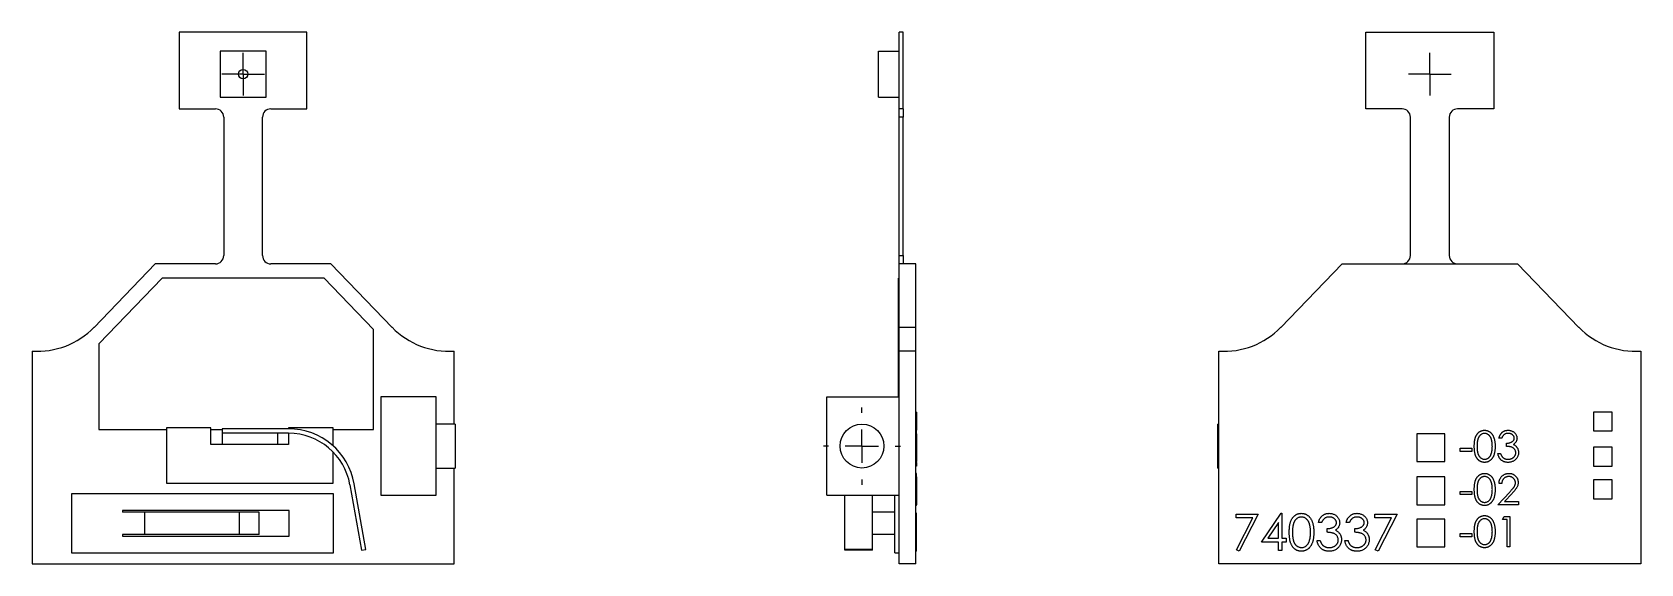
# Model space of a CAD drawing. Extents: x 3.85 to 6.74, y 3.97 to 4.93.
import ezdxf

# ---------------------------------------------------------------- set-up
doc = ezdxf.new("R2010")
doc.units = 0
doc.header["$MEASUREMENT"] = 0
doc.layers.get('0').update_dxf_attribs({"linetype": 'CONTINUOUS'})

# ---------------------------------------------------------------- blocks, each defined once
blk = doc.blocks.new('SW_CENTERMARKSYMBOL_0')
at = {"color": 0, "linetype": 'CONTINUOUS'}
for p, q in [((0, 0.03), (0, 0.0385)), ((0, 0), (0, 0.03)), ((-0.03, 0), (-0.0385, 0)), ((0, 0), (-0.03, 0)), ((0, 0), (0, -0.03)), ((0, 0), (0.03, 0)), ((0.03, 0), (0.0385, 0)), ((0, -0.03), (0, -0.0385))]:
    blk.add_line(p, q, dxfattribs=at)
blk = doc.blocks.new('SW_CENTERMARKSYMBOL_1')
at = {"color": 0, "linetype": 'CONTINUOUS'}
for p, q in [((0, 0.06), (0, 0.0695)), ((0, 0), (0, 0.03)), ((-0.06, 0), (-0.0695, 0)), ((0, 0), (-0.03, 0)), ((0, 0), (0, -0.03)), ((0, 0), (0.03, 0)), ((0.06, 0), (0.0695, 0)), ((0, -0.06), (0, -0.0695))]:
    blk.add_line(p, q, dxfattribs=at)
blk = doc.blocks.new('SW_CENTERMARKSYMBOL_2')
at = {"color": 0, "linetype": 'CONTINUOUS'}
for p, q in [((0, 0.03), (0, 0.0385)), ((0, 0), (0, 0.03)), ((-0.03, 0), (-0.0385, 0)), ((0, 0), (-0.03, 0)), ((0, 0), (0, -0.03)), ((0, 0), (0.03, 0)), ((0.03, 0), (0.0385, 0)), ((0, -0.03), (0, -0.0385))]:
    blk.add_line(p, q, dxfattribs=at)

msp = doc.modelspace()

# ---------------------------------------------------------------- linework, layer by layer
at = {"color": 7, "linetype": 'CONTINUOUS'}
for p, q in [((4.1109, 4.9284), (4.1109, 4.7904)), ((4.3409, 4.9284), (4.1109, 4.9284)), ((4.3409, 4.7904), (4.3409, 4.9284)), ((5.4145, 4.9284), (5.4075, 4.9284)), ((5.4075, 4.7904), (5.4075, 4.9284)), ((5.4145, 4.7904), (5.4145, 4.9284)), ((6.2484, 4.7904), (6.2484, 4.9284)), ((6.2484, 4.9284), (6.4784, 4.9284)), ((6.4784, 4.9284), (6.4784, 4.7904)), ((4.1844, 4.8944), (4.1844, 4.8114)), ((4.2674, 4.8944), (4.1844, 4.8944)), ((4.2674, 4.8114), (4.2674, 4.8944)), ((5.3705, 4.8114), (5.3705, 4.8944)), ((5.3705, 4.8944), (5.4075, 4.8944)), ((4.1844, 4.8114), (4.2674, 4.8114)), ((5.3705, 4.8114), (5.4075, 4.8114)), ((4.1109, 4.7904), (4.1759, 4.7904)), ((4.2759, 4.7904), (4.3409, 4.7904)), ((5.4145, 4.7904), (5.4075, 4.7904)), ((5.4075, 4.7754), (5.4075, 4.7904)), ((5.4145, 4.7904), (5.4145, 4.7754)), ((6.3134, 4.7904), (6.2484, 4.7904)), ((6.4784, 4.7904), (6.4134, 4.7904)), ((4.1909, 4.7754), (4.1909, 4.5264)), ((4.2609, 4.5264), (4.2609, 4.7754)), ((5.4145, 4.7754), (5.4075, 4.7754)), ((5.4075, 4.5264), (5.4075, 4.7754)), ((5.4145, 4.5264), (5.4145, 4.7754)), ((6.3284, 4.5264), (6.3284, 4.7754)), ((6.3984, 4.7754), (6.3984, 4.5264)), ((5.4075, 4.5264), (5.4145, 4.5264)), ((5.4075, 4.5114), (5.4075, 4.5264)), ((5.4145, 4.5264), (5.4145, 4.5114)), ((4.0677, 4.5114), (3.9574, 4.3971)), ((4.1759, 4.5114), (4.0677, 4.5114)), ((4.3841, 4.5114), (4.2759, 4.5114)), ((4.4945, 4.3971), (4.3841, 4.5114)), ((5.4375, 4.5114), (5.4075, 4.5114)), ((5.4075, 4.3971), (5.4075, 4.5114)), ((5.4375, 4.3971), (5.4375, 4.5114)), ((6.0949, 4.3971), (6.2052, 4.5114)), ((6.2052, 4.5114), (6.5216, 4.5114)), ((6.5216, 4.5114), (6.632, 4.3971)), ((4.0799, 4.4854), (3.9659, 4.3674)), ((4.3719, 4.4854), (4.0799, 4.4854)), ((4.4609, 4.3933), (4.3719, 4.4854)), ((5.4065, 4.4854), (5.4075, 4.4854)), ((5.4065, 4.3933), (5.4065, 4.4854)), ((4.4609, 4.2134), (4.4609, 4.3933)), ((5.4065, 4.2719), (5.4065, 4.3933)), ((5.4065, 4.3933), (5.4075, 4.3933)), ((5.4375, 4.3971), (5.4075, 4.3971)), ((5.4075, 4.3544), (5.4075, 4.3971)), ((5.4375, 4.3544), (5.4375, 4.3971)), ((3.8459, 4.3544), (3.8459, 3.9714)), ((3.9659, 4.3674), (3.9659, 4.2134)), ((4.6059, 4.2229), (4.6059, 4.3544)), ((5.4375, 4.3544), (5.4075, 4.3544)), ((5.4075, 3.9714), (5.4075, 4.3544)), ((5.4375, 3.9714), (5.4375, 4.3544)), ((5.9834, 3.9714), (5.9834, 4.3544)), ((6.7434, 4.3544), (6.7434, 3.9714)), ((4.4739, 4.2719), (4.4739, 4.0949)), ((4.5739, 4.2719), (4.4739, 4.2719)), ((4.5739, 4.0949), (4.5739, 4.2719)), ((5.2775, 4.0949), (5.2775, 4.2719)), ((5.2775, 4.2719), (5.4075, 4.2719)), ((5.4385, 4.2446), (5.4375, 4.2446)), ((5.4385, 4.2446), (5.4385, 4.212)), ((6.6583, 4.2446), (6.6583, 4.2108)), ((6.6921, 4.2446), (6.6583, 4.2446)), ((6.6921, 4.2108), (6.6921, 4.2446)), ((3.9659, 4.2134), (4.0879, 4.2134)), ((4.0879, 4.2164), (4.0879, 4.1164)), ((4.1679, 4.2164), (4.0879, 4.2164)), ((4.1679, 4.1864), (4.1679, 4.2164)), ((4.1679, 4.2134), (4.1879, 4.2134)), ((4.3079, 4.2144), (4.1879, 4.2144)), ((4.1879, 4.2144), (4.1879, 4.2064)), ((4.3079, 4.2064), (4.1879, 4.2064)), ((4.1879, 4.2064), (4.1879, 4.1864)), ((4.2879, 4.2064), (4.2879, 4.1864)), ((4.3079, 4.2164), (4.3079, 4.2144)), ((4.3879, 4.2164), (4.3079, 4.2164)), ((4.3079, 4.2064), (4.3079, 4.1864)), ((4.3879, 4.1838), (4.3879, 4.2164)), ((4.3879, 4.2134), (4.4609, 4.2134)), ((4.6079, 4.2229), (4.5739, 4.2229)), ((4.6079, 4.2229), (4.6079, 4.1439)), ((5.4385, 4.2119), (5.4375, 4.2119)), ((5.4385, 4.2054), (5.4375, 4.2054)), ((5.4385, 4.2054), (5.4385, 4.1554)), ((5.9834, 4.2229), (5.9814, 4.2229)), ((5.9814, 4.1439), (5.9814, 4.2229)), ((6.3902, 4.2054), (6.3402, 4.2054)), ((6.3402, 4.2054), (6.3402, 4.1554)), ((6.3902, 4.1554), (6.3902, 4.2054)), ((6.6583, 4.2108), (6.6921, 4.2108)), ((4.1879, 4.1864), (4.1679, 4.1864)), ((4.2879, 4.1864), (4.1879, 4.1864)), ((4.3079, 4.1864), (4.2879, 4.1864)), ((4.3879, 4.1164), (4.3879, 4.1728)), ((6.4181, 4.1738), (6.4181, 4.1794)), ((6.4181, 4.1794), (6.4393, 4.1794)), ((6.4393, 4.1738), (6.4181, 4.1738)), ((6.4393, 4.1794), (6.4393, 4.1738)), ((6.4929, 4.1978), (6.4879, 4.1978)), ((6.5013, 4.1829), (6.5013, 4.1886)), ((6.6583, 4.1813), (6.6583, 4.1475)), ((6.6921, 4.1813), (6.6583, 4.1813)), ((6.6921, 4.1475), (6.6921, 4.1813)), ((4.5739, 4.1439), (4.6079, 4.1439)), ((4.6059, 3.9714), (4.6059, 4.1439)), ((5.4385, 4.1554), (5.4375, 4.1554)), ((5.4385, 4.154), (5.4375, 4.154)), ((5.4385, 4.1475), (5.4375, 4.1475)), ((5.4385, 4.1539), (5.4385, 4.1475)), ((5.9814, 4.1439), (5.9834, 4.1439)), ((6.3402, 4.1554), (6.3902, 4.1554)), ((6.4858, 4.1703), (6.4908, 4.1703)), ((6.6583, 4.1475), (6.6921, 4.1475)), ((4.0879, 4.1164), (4.3879, 4.1164)), ((4.4469, 3.9972), (4.426, 4.1153)), ((5.4385, 4.1342), (5.4375, 4.1342)), ((5.4385, 4.1278), (5.4375, 4.1278)), ((5.4385, 4.1278), (5.4385, 4.0778)), ((6.3902, 4.1278), (6.3402, 4.1278)), ((6.3402, 4.1278), (6.3402, 4.0778)), ((6.3902, 4.0778), (6.3902, 4.1278)), ((6.4929, 4.1159), (6.4879, 4.1159)), ((6.6583, 4.1225), (6.6583, 4.0886)), ((6.6921, 4.1225), (6.6583, 4.1225)), ((6.6921, 4.0886), (6.6921, 4.1225)), ((4.3889, 4.0974), (3.9169, 4.0974)), ((3.9169, 4.0974), (3.9169, 3.9914)), ((4.3889, 3.9914), (4.3889, 4.0974)), ((4.4182, 4.1139), (4.439, 3.9958)), ((4.4739, 4.0949), (4.5739, 4.0949)), ((5.2775, 4.0949), (5.4075, 4.0949)), ((5.3095, 3.9972), (5.3095, 4.0949)), ((5.3595, 3.9972), (5.3595, 4.0949)), ((5.3995, 3.9914), (5.3995, 4.0949)), ((6.4181, 4.1018), (6.4393, 4.1018)), ((6.4181, 4.0961), (6.4181, 4.1018)), ((6.4393, 4.0961), (6.4181, 4.0961)), ((6.4393, 4.1018), (6.4393, 4.0961)), ((6.4858, 4.0778), (6.5072, 4.1006)), ((6.5114, 4.0981), (6.4976, 4.0834)), ((6.6583, 4.0886), (6.6921, 4.0886)), ((4.0089, 4.0674), (4.0089, 4.0644)), ((4.3089, 4.0674), (4.0089, 4.0674)), ((4.0489, 4.0644), (4.0089, 4.0644)), ((4.0489, 4.0244), (4.0489, 4.0644)), ((4.2191, 4.0644), (4.0489, 4.0644)), ((4.2191, 4.0244), (4.2191, 4.0644)), ((4.2546, 4.0644), (4.2191, 4.0644)), ((4.2546, 4.0244), (4.2546, 4.0644)), ((4.3089, 4.0214), (4.3089, 4.0674)), ((5.3995, 4.0644), (5.3595, 4.0644)), ((5.4385, 4.0778), (5.4375, 4.0778)), ((5.4385, 4.0764), (5.4375, 4.0764)), ((5.4385, 4.0624), (5.4375, 4.0624)), ((5.4385, 4.0607), (5.4375, 4.0607)), ((5.4385, 4.0607), (5.4385, 4.0624)), ((5.4385, 4.054), (5.4385, 4.0607)), ((6.0144, 4.054), (6.0144, 4.0607)), ((6.0144, 4.0607), (6.0544, 4.0607)), ((6.0544, 4.0607), (6.0202, 3.994)), ((6.0602, 4.0107), (6.0957, 4.0624)), ((6.0957, 4.0624), (6.0969, 4.0624)), ((6.0969, 4.0624), (6.0969, 4.0174)), ((6.2644, 4.0607), (6.3044, 4.0607)), ((6.2644, 4.054), (6.2644, 4.0607)), ((6.3044, 4.0607), (6.2702, 3.994)), ((6.3402, 4.0778), (6.3902, 4.0778)), ((6.5232, 4.0778), (6.4858, 4.0778)), ((6.4943, 4.0512), (6.4975, 4.0568)), ((6.4975, 4.0568), (6.5077, 4.0568)), ((6.4976, 4.0834), (6.5232, 4.0834)), ((6.5077, 4.0568), (6.5077, 4.0018)), ((6.5232, 4.0834), (6.5232, 4.0778)), ((5.4385, 4.054), (5.4375, 4.054)), ((5.4385, 3.9968), (5.4385, 4.054)), ((6.0445, 4.054), (6.0144, 4.054)), ((6.0152, 3.9968), (6.0445, 4.054)), ((6.091, 4.0456), (6.0717, 4.0174)), ((6.091, 4.0174), (6.091, 4.0456)), ((6.1685, 4.0457), (6.1627, 4.0457)), ((6.1785, 4.0282), (6.1785, 4.0349)), ((6.2185, 4.0457), (6.2127, 4.0457)), ((6.2285, 4.0282), (6.2285, 4.0349)), ((6.2945, 4.054), (6.2644, 4.054)), ((6.2652, 3.9968), (6.2945, 4.054)), ((6.3402, 4.0518), (6.3402, 4.0018)), ((6.3902, 4.0518), (6.3402, 4.0518)), ((6.3902, 4.0018), (6.3902, 4.0518)), ((6.5027, 4.0512), (6.4943, 4.0512)), ((6.5027, 4.0018), (6.5027, 4.0512)), ((4.0089, 4.0244), (4.0089, 4.0214)), ((4.0489, 4.0244), (4.0089, 4.0244)), ((4.0089, 4.0214), (4.3089, 4.0214)), ((4.2191, 4.0244), (4.0489, 4.0244)), ((4.2546, 4.0244), (4.2191, 4.0244)), ((5.3995, 4.0244), (5.3595, 4.0244)), ((6.091, 4.0107), (6.0602, 4.0107)), ((6.0717, 4.0174), (6.091, 4.0174)), ((6.091, 3.9957), (6.091, 4.0107)), ((6.0969, 4.0174), (6.1044, 4.0174)), ((6.0969, 4.0107), (6.0969, 3.9957)), ((6.1044, 4.0107), (6.0969, 4.0107)), ((6.1044, 4.0174), (6.1044, 4.0107)), ((6.1602, 4.0132), (6.166, 4.0132)), ((6.2102, 4.0132), (6.216, 4.0132)), ((6.3402, 4.0018), (6.3902, 4.0018)), ((6.4181, 4.0202), (6.4181, 4.0258)), ((6.4181, 4.0258), (6.4393, 4.0258)), ((6.4393, 4.0202), (6.4181, 4.0202)), ((6.4393, 4.0258), (6.4393, 4.0202)), ((6.5077, 4.0018), (6.5027, 4.0018)), ((3.8459, 3.9714), (4.6059, 3.9714)), ((3.9169, 3.9914), (4.3889, 3.9914)), ((4.439, 3.9958), (4.4469, 3.9972)), ((5.3595, 3.9972), (5.3095, 3.9972)), ((5.3095, 3.9958), (5.3095, 3.9972)), ((5.3595, 3.9958), (5.3095, 3.9958)), ((5.3595, 3.9958), (5.3595, 3.9972)), ((5.3995, 3.9914), (5.4075, 3.9914)), ((5.4375, 3.9714), (5.4075, 3.9714)), ((5.4385, 3.9968), (5.4375, 3.9968)), ((5.4385, 3.994), (5.4375, 3.994)), ((5.4385, 3.994), (5.4385, 3.9968)), ((6.7434, 3.9714), (5.9834, 3.9714)), ((6.0202, 3.994), (6.0152, 3.9968)), ((6.0969, 3.9957), (6.091, 3.9957)), ((6.2702, 3.994), (6.2652, 3.9968))]:
    msp.add_line(p, q, dxfattribs=at)
for centre, radius in [((4.2259, 4.8529), 0.00845), ((5.3405, 4.1834), 0.0395)]:
    msp.add_circle(centre, radius, dxfattribs=at)
for centre, radius, start, end in [((4.1759, 4.7754), 0.015, 0, 90), ((4.2759, 4.7754), 0.015, 90, 180), ((6.3134, 4.7754), 0.015, 0, 90), ((6.4134, 4.7754), 0.015, 90, 180), ((4.1759, 4.5264), 0.015, 270, 0), ((4.2759, 4.5264), 0.015, 180, 270), ((6.3134, 4.5264), 0.015, 270, 0), ((6.4134, 4.5264), 0.015, 180, 270), ((3.8559, 4.4951), 0.141, 265.9331, 316), ((4.5959, 4.4951), 0.141, 224, 274.0669), ((5.9934, 4.4951), 0.141, 265.9331, 316), ((6.7334, 4.4951), 0.141, 224, 274.0669), ((4.3079, 4.0944), 0.12, 10, 90), ((4.3079, 4.0944), 0.112, 10, 90)]:
    msp.add_arc(centre, radius, start, end, dxfattribs=at)
for points, knots in [([(5.4385, 4.2056), (5.4385, 4.2061), (5.4385, 4.2074), (5.4385, 4.2092), (5.4385, 4.2107), (5.4385, 4.2117), (5.4385, 4.2118), (5.4385, 4.2119)], [0, 0, 0, 0, 0.1290653, 0.3467958, 0.5645075, 0.782251, 1, 1, 1, 1]), ([(6.4435, 4.1829), (6.4435, 4.1838), (6.4435, 4.1855), (6.4436, 4.188), (6.4438, 4.1904), (6.4441, 4.1925), (6.4444, 4.1946), (6.4448, 4.1964), (6.4453, 4.1982), (6.4458, 4.1997), (6.4464, 4.2012), (6.4471, 4.2026), (6.4478, 4.2038), (6.4486, 4.205), (6.4495, 4.2061), (6.4504, 4.2071), (6.4514, 4.208), (6.4524, 4.2088), (6.4535, 4.2095), (6.4546, 4.2102), (6.4557, 4.2107), (6.4569, 4.2111), (6.4581, 4.2114), (6.4593, 4.2117), (6.4606, 4.2118), (6.4615, 4.2118), (6.4619, 4.2119)], [0, 0, 0, 0, 0.068594, 0.133245, 0.19431, 0.251276, 0.30451, 0.354231, 0.400476, 0.443406, 0.48401, 0.523247, 0.561036, 0.597894, 0.633512, 0.6685, 0.702875, 0.737065, 0.770672, 0.803567, 0.836183, 0.868462, 0.900848, 0.933467, 0.966258, 1, 1, 1, 1]), ([(6.4621, 4.2062), (6.4615, 4.2062), (6.4602, 4.2061), (6.4584, 4.2057), (6.4567, 4.2049), (6.4554, 4.204), (6.4543, 4.2032), (6.4536, 4.2025), (6.4529, 4.2017), (6.4522, 4.2009), (6.4516, 4.1999), (6.4511, 4.1989), (6.4506, 4.1979), (6.4501, 4.1967), (6.4497, 4.1955), (6.4494, 4.1941), (6.4491, 4.1926), (6.4489, 4.1909), (6.4487, 4.1891), (6.4486, 4.1872), (6.4485, 4.1851), (6.4485, 4.1837), (6.4485, 4.1829)], [0, 0, 0, 0, 0.060389, 0.120888, 0.182614, 0.247365, 0.281082, 0.314872, 0.349216, 0.384592, 0.421009, 0.45806, 0.496725, 0.537154, 0.580057, 0.627112, 0.678324, 0.733973, 0.793739, 0.857708, 0.926695, 1, 1, 1, 1]), ([(6.4619, 4.2119), (6.4623, 4.2119), (6.4632, 4.2118), (6.4645, 4.2117), (6.4658, 4.2114), (6.467, 4.2111), (6.4682, 4.2107), (6.4693, 4.2101), (6.4705, 4.2095), (6.4716, 4.2088), (6.4726, 4.208), (6.4736, 4.207), (6.4746, 4.206), (6.4754, 4.2049), (6.4763, 4.2037), (6.477, 4.2024), (6.4777, 4.201), (6.4784, 4.1995), (6.479, 4.1979), (6.4795, 4.1961), (6.4799, 4.1942), (6.4803, 4.1922), (6.4806, 4.1901), (6.4808, 4.1878), (6.4809, 4.1854), (6.4809, 4.1838), (6.4809, 4.1829)], [0, 0, 0, 0, 0.033788, 0.067226, 0.099841, 0.132545, 0.16513, 0.198011, 0.23128, 0.265044, 0.299216, 0.334359, 0.369695, 0.406258, 0.443804, 0.482982, 0.523085, 0.565267, 0.609343, 0.656393, 0.705887, 0.758326, 0.813833, 0.872795, 0.934723, 1, 1, 1, 1]), ([(6.476, 4.1829), (6.4759, 4.1836), (6.4759, 4.1849), (6.4758, 4.1868), (6.4757, 4.1886), (6.4755, 4.1903), (6.4752, 4.1919), (6.4749, 4.1934), (6.4746, 4.1949), (6.4741, 4.1962), (6.4736, 4.1975), (6.4731, 4.1986), (6.4725, 4.1997), (6.4719, 4.2007), (6.4713, 4.2016), (6.4705, 4.2024), (6.4698, 4.2032), (6.4687, 4.204), (6.4674, 4.2049), (6.4657, 4.2057), (6.4639, 4.2061), (6.4627, 4.2062), (6.4621, 4.2062)], [0, 0, 0, 0, 0.065676, 0.128493, 0.188147, 0.245074, 0.299412, 0.350857, 0.399879, 0.446605, 0.491185, 0.533304, 0.573777, 0.612448, 0.649516, 0.685448, 0.720274, 0.754004, 0.819087, 0.880502, 0.940316, 1, 1, 1, 1]), ([(6.4879, 4.1978), (6.4881, 4.1983), (6.4883, 4.1994), (6.4889, 4.2009), (6.4895, 4.2024), (6.4902, 4.2038), (6.491, 4.205), (6.4919, 4.2062), (6.4928, 4.2073), (6.4939, 4.2082), (6.495, 4.2091), (6.4962, 4.2098), (6.4974, 4.2104), (6.4987, 4.211), (6.5, 4.2114), (6.5014, 4.2116), (6.5029, 4.2118), (6.5038, 4.2118), (6.5043, 4.2119)], [0, 0, 0, 0, 0.072625, 0.141977, 0.208985, 0.273957, 0.336889, 0.398745, 0.460116, 0.520825, 0.580994, 0.640152, 0.698622, 0.757271, 0.816427, 0.876254, 0.937165, 1, 1, 1, 1]), ([(6.5044, 4.2062), (6.5038, 4.2062), (6.5025, 4.2062), (6.5008, 4.2058), (6.4991, 4.2052), (6.4979, 4.2045), (6.497, 4.2038), (6.4963, 4.2032), (6.4956, 4.2025), (6.495, 4.2017), (6.4945, 4.2008), (6.4939, 4.1999), (6.4934, 4.1989), (6.493, 4.1981), (6.4929, 4.1978)], [0, 0, 0, 0, 0.122728, 0.239717, 0.351862, 0.463202, 0.520261, 0.579432, 0.640596, 0.705298, 0.773236, 0.844649, 0.920046, 1, 1, 1, 1]), ([(6.5043, 4.2119), (6.505, 4.2118), (6.5065, 4.2118), (6.5085, 4.2114), (6.5105, 4.2108), (6.5125, 4.2099), (6.5142, 4.2089), (6.5158, 4.2076), (6.5172, 4.2062), (6.5183, 4.2046), (6.5192, 4.2029), (6.5199, 4.2012), (6.5203, 4.1994), (6.5204, 4.1982), (6.5204, 4.1976)], [0, 0, 0, 0, 0.0902542, 0.1785398, 0.266093, 0.354631, 0.4418862, 0.5257469, 0.6081136, 0.6901973, 0.7708215, 0.8483262, 0.9240117, 1, 1, 1, 1]), ([(6.5154, 4.1976), (6.5154, 4.1979), (6.5154, 4.1984), (6.5153, 4.1993), (6.515, 4.2001), (6.5147, 4.2009), (6.5142, 4.2016), (6.5137, 4.2023), (6.513, 4.203), (6.5123, 4.2037), (6.5115, 4.2043), (6.5106, 4.2048), (6.5097, 4.2052), (6.5088, 4.2056), (6.5077, 4.2059), (6.5067, 4.2061), (6.5055, 4.2062), (6.5048, 4.2062), (6.5044, 4.2062)], [0, 0, 0, 0, 0.055265, 0.109948, 0.163898, 0.21807, 0.273285, 0.330884, 0.390478, 0.454119, 0.518941, 0.583379, 0.648575, 0.715078, 0.782538, 0.852347, 0.924941, 1, 1, 1, 1]), ([(6.4619, 4.154), (6.4615, 4.154), (6.4606, 4.1541), (6.4593, 4.1542), (6.4581, 4.1544), (6.4569, 4.1548), (6.4557, 4.1552), (6.4546, 4.1557), (6.4535, 4.1564), (6.4524, 4.1571), (6.4514, 4.1579), (6.4504, 4.1588), (6.4495, 4.1598), (6.4487, 4.1608), (6.4479, 4.162), (6.4471, 4.1633), (6.4465, 4.1647), (6.4459, 4.1661), (6.4453, 4.1677), (6.4448, 4.1695), (6.4444, 4.1713), (6.4441, 4.1734), (6.4438, 4.1755), (6.4436, 4.1779), (6.4435, 4.1803), (6.4435, 4.1821), (6.4435, 4.1829)], [0, 0, 0, 0, 0.033791, 0.066629, 0.099295, 0.131651, 0.163609, 0.196131, 0.228933, 0.262192, 0.296029, 0.330259, 0.365105, 0.400999, 0.43791, 0.476001, 0.515551, 0.556588, 0.599944, 0.646608, 0.696401, 0.749757, 0.806838, 0.867422, 0.93188, 1, 1, 1, 1]), ([(6.4485, 4.1829), (6.4485, 4.1822), (6.4485, 4.1808), (6.4486, 4.1787), (6.4487, 4.1768), (6.4489, 4.175), (6.4491, 4.1733), (6.4494, 4.1718), (6.4497, 4.1704), (6.4501, 4.1692), (6.4506, 4.1681), (6.4511, 4.167), (6.4516, 4.166), (6.4522, 4.1651), (6.4529, 4.1642), (6.4536, 4.1634), (6.4543, 4.1627), (6.4554, 4.1619), (6.4567, 4.161), (6.4585, 4.1602), (6.4603, 4.1598), (6.4615, 4.1597), (6.4621, 4.1597)], [0, 0, 0, 0, 0.07296, 0.1416, 0.205587, 0.265332, 0.320634, 0.371501, 0.41848, 0.461394, 0.501833, 0.540509, 0.577889, 0.614316, 0.649702, 0.68457, 0.718634, 0.75236, 0.817631, 0.879708, 0.939958, 1, 1, 1, 1]), ([(6.4809, 4.1829), (6.4809, 4.1821), (6.4809, 4.1804), (6.4808, 4.178), (6.4806, 4.1758), (6.4803, 4.1736), (6.4799, 4.1717), (6.4795, 4.1698), (6.479, 4.168), (6.4785, 4.1664), (6.4778, 4.1649), (6.4771, 4.1635), (6.4763, 4.1622), (6.4755, 4.161), (6.4746, 4.1599), (6.4737, 4.1589), (6.4727, 4.158), (6.4716, 4.1572), (6.4705, 4.1564), (6.4694, 4.1558), (6.4682, 4.1552), (6.467, 4.1548), (6.4658, 4.1545), (6.4645, 4.1542), (6.4632, 4.1541), (6.4623, 4.154), (6.4619, 4.154)], [0, 0, 0, 0, 0.06506, 0.12705, 0.185506, 0.240752, 0.292964, 0.342446, 0.388918, 0.432675, 0.474526, 0.51467, 0.553643, 0.591461, 0.627839, 0.663419, 0.698598, 0.733203, 0.767395, 0.800835, 0.834007, 0.866988, 0.899725, 0.932706, 0.966178, 1, 1, 1, 1]), ([(6.4739, 4.1691), (6.474, 4.1696), (6.4744, 4.1706), (6.4748, 4.1722), (6.4751, 4.1738), (6.4755, 4.1755), (6.4757, 4.1772), (6.4758, 4.1791), (6.4759, 4.181), (6.4759, 4.1823), (6.476, 4.1829)], [0, 0, 0, 0, 0.1105883, 0.2245418, 0.3425035, 0.4643241, 0.590756, 0.7222275, 0.8588428, 1, 1, 1, 1]), ([(6.5013, 4.1886), (6.502, 4.1886), (6.5034, 4.1886), (6.5053, 4.1889), (6.5072, 4.1893), (6.5089, 4.1898), (6.5105, 4.1905), (6.5119, 4.1913), (6.513, 4.1922), (6.5139, 4.1932), (6.5146, 4.1942), (6.5151, 4.1953), (6.5154, 4.1964), (6.5154, 4.1972), (6.5154, 4.1976)], [0, 0, 0, 0, 0.110151, 0.215684, 0.318037, 0.418137, 0.511656, 0.596672, 0.673801, 0.744527, 0.810701, 0.874075, 0.936704, 1, 1, 1, 1]), ([(6.5183, 4.1713), (6.5182, 4.1718), (6.5182, 4.1728), (6.5178, 4.1744), (6.5172, 4.1758), (6.5164, 4.1772), (6.5153, 4.1784), (6.5142, 4.1796), (6.5128, 4.1805), (6.5115, 4.1812), (6.5104, 4.1816), (6.5094, 4.1819), (6.5083, 4.1821), (6.5071, 4.1824), (6.5058, 4.1826), (6.5044, 4.1827), (6.5029, 4.1829), (6.5019, 4.1829), (6.5013, 4.1829)], [0, 0, 0, 0, 0.066903, 0.133472, 0.201015, 0.271618, 0.342884, 0.413833, 0.485572, 0.559817, 0.599915, 0.643623, 0.691922, 0.744713, 0.801511, 0.862871, 0.929335, 1, 1, 1, 1]), ([(6.5204, 4.1976), (6.5204, 4.197), (6.5203, 4.1958), (6.52, 4.1942), (6.5195, 4.1926), (6.5188, 4.1911), (6.5179, 4.1898), (6.5168, 4.1885), (6.5155, 4.1873), (6.5145, 4.1866), (6.514, 4.1863)], [0, 0, 0, 0, 0.128068, 0.250608, 0.37063, 0.490072, 0.610375, 0.734313, 0.863217, 1, 1, 1, 1]), ([(6.514, 4.1863), (6.5145, 4.186), (6.5157, 4.1854), (6.5173, 4.1843), (6.5187, 4.183), (6.5195, 4.1821), (6.5199, 4.1816)], [0, 0, 0, 0, 0.253916, 0.503896, 0.750255, 1, 1, 1, 1]), ([(6.5199, 4.1816), (6.5202, 4.1812), (6.5207, 4.1805), (6.5214, 4.1793), (6.5219, 4.1782), (6.5224, 4.1769), (6.5228, 4.1757), (6.523, 4.1744), (6.5232, 4.1731), (6.5232, 4.1722), (6.5232, 4.1718)], [0, 0, 0, 0, 0.128146, 0.254193, 0.378141, 0.501381, 0.623957, 0.747076, 0.872865, 1, 1, 1, 1]), ([(5.4385, 4.154), (5.4385, 4.1541), (5.4385, 4.1542), (5.4385, 4.1548), (5.4385, 4.1553), (5.4385, 4.1553)], [0, 0, 0, 0, 0.487715, 0.975414, 1, 1, 1, 1]), ([(6.4621, 4.1597), (6.4627, 4.1597), (6.4639, 4.1598), (6.4657, 4.1602), (6.4674, 4.161), (6.4688, 4.1618), (6.4698, 4.1627), (6.4705, 4.1634), (6.4712, 4.1641), (6.4718, 4.165), (6.4724, 4.1659), (6.473, 4.1669), (6.4735, 4.168), (6.4737, 4.1687), (6.4739, 4.1691)], [0, 0, 0, 0, 0.112802, 0.225203, 0.339663, 0.459731, 0.521784, 0.583969, 0.64821, 0.71391, 0.781027, 0.851466, 0.924059, 1, 1, 1, 1]), ([(6.5042, 4.154), (6.5036, 4.154), (6.5024, 4.1541), (6.5007, 4.1543), (6.4991, 4.1546), (6.4975, 4.155), (6.4961, 4.1556), (6.4947, 4.1563), (6.4934, 4.1572), (6.4921, 4.1581), (6.4909, 4.1592), (6.4899, 4.1605), (6.4889, 4.1618), (6.4881, 4.1632), (6.4874, 4.1648), (6.4867, 4.1665), (6.4862, 4.1683), (6.486, 4.1696), (6.4858, 4.1703)], [0, 0, 0, 0, 0.065538, 0.128956, 0.190367, 0.249965, 0.308569, 0.366415, 0.424556, 0.483181, 0.542251, 0.601744, 0.662508, 0.7245, 0.789139, 0.856354, 0.926299, 1, 1, 1, 1]), ([(6.4908, 4.1703), (6.4909, 4.1698), (6.4911, 4.169), (6.4916, 4.1678), (6.4921, 4.1667), (6.4926, 4.1657), (6.4931, 4.1648), (6.4937, 4.164), (6.4944, 4.1633), (6.4948, 4.1629), (6.4951, 4.1627)], [0, 0, 0, 0, 0.14977, 0.291316, 0.425966, 0.55216, 0.671527, 0.786122, 0.895325, 1, 1, 1, 1]), ([(6.4951, 4.1627), (6.4954, 4.1624), (6.496, 4.1619), (6.497, 4.1613), (6.4981, 4.1608), (6.4992, 4.1604), (6.5004, 4.1601), (6.5016, 4.1598), (6.5029, 4.1597), (6.5038, 4.1597), (6.5043, 4.1597)], [0, 0, 0, 0, 0.11826, 0.236156, 0.35563, 0.476249, 0.600164, 0.728633, 0.861326, 1, 1, 1, 1]), ([(6.5232, 4.1718), (6.5232, 4.171), (6.5231, 4.1695), (6.5226, 4.1672), (6.5218, 4.165), (6.5207, 4.1629), (6.5194, 4.1609), (6.5178, 4.1591), (6.5159, 4.1576), (6.5139, 4.1563), (6.5116, 4.1553), (6.5093, 4.1546), (6.5068, 4.1541), (6.505, 4.1541), (6.5042, 4.154)], [0, 0, 0, 0, 0.079635, 0.158895, 0.23958, 0.322382, 0.405793, 0.487884, 0.569711, 0.653048, 0.737434, 0.822573, 0.909763, 1, 1, 1, 1]), ([(6.5043, 4.1597), (6.5048, 4.1597), (6.5058, 4.1597), (6.5072, 4.1599), (6.5086, 4.1601), (6.51, 4.1605), (6.5112, 4.161), (6.5124, 4.1616), (6.5134, 4.1623), (6.5144, 4.1631), (6.5153, 4.164), (6.5161, 4.165), (6.5168, 4.1659), (6.5173, 4.1669), (6.5177, 4.168), (6.518, 4.1691), (6.5182, 4.1702), (6.5183, 4.1709), (6.5183, 4.1713)], [0, 0, 0, 0, 0.076062, 0.148732, 0.218375, 0.285723, 0.351058, 0.414935, 0.478486, 0.542169, 0.60475, 0.664119, 0.7215, 0.777616, 0.832666, 0.887858, 0.943468, 1, 1, 1, 1]), ([(5.4385, 4.1279), (5.4385, 4.1284), (5.4385, 4.1298), (5.4385, 4.1315), (5.4385, 4.1331), (5.4385, 4.1341), (5.4385, 4.1342), (5.4385, 4.1342)], [0, 0, 0, 0, 0.1290653, 0.3467958, 0.5645075, 0.782251, 1, 1, 1, 1]), ([(6.4435, 4.1053), (6.4435, 4.1062), (6.4435, 4.1079), (6.4436, 4.1104), (6.4438, 4.1127), (6.4441, 4.1149), (6.4444, 4.1169), (6.4448, 4.1188), (6.4453, 4.1205), (6.4458, 4.1221), (6.4464, 4.1236), (6.4471, 4.1249), (6.4478, 4.1262), (6.4486, 4.1274), (6.4495, 4.1284), (6.4504, 4.1294), (6.4514, 4.1303), (6.4524, 4.1312), (6.4535, 4.1319), (6.4546, 4.1325), (6.4557, 4.133), (6.4569, 4.1335), (6.4581, 4.1338), (6.4593, 4.134), (6.4606, 4.1342), (6.4615, 4.1342), (6.4619, 4.1342)], [0, 0, 0, 0, 0.068594, 0.133245, 0.19431, 0.251276, 0.30451, 0.354231, 0.400476, 0.443406, 0.48401, 0.523247, 0.561036, 0.597894, 0.633512, 0.6685, 0.702875, 0.737065, 0.770672, 0.803567, 0.836183, 0.868462, 0.900848, 0.933467, 0.966258, 1, 1, 1, 1]), ([(6.4621, 4.1286), (6.4615, 4.1285), (6.4602, 4.1285), (6.4584, 4.128), (6.4567, 4.1273), (6.4554, 4.1264), (6.4543, 4.1256), (6.4536, 4.1248), (6.4529, 4.1241), (6.4522, 4.1232), (6.4516, 4.1223), (6.4511, 4.1213), (6.4506, 4.1202), (6.4501, 4.1191), (6.4497, 4.1178), (6.4494, 4.1165), (6.4491, 4.1149), (6.4489, 4.1133), (6.4487, 4.1115), (6.4486, 4.1096), (6.4485, 4.1075), (6.4485, 4.106), (6.4485, 4.1053)], [0, 0, 0, 0, 0.060389, 0.120888, 0.182614, 0.247365, 0.281082, 0.314872, 0.349216, 0.384592, 0.421009, 0.45806, 0.496725, 0.537154, 0.580057, 0.627112, 0.678324, 0.733973, 0.793739, 0.857708, 0.926695, 1, 1, 1, 1]), ([(6.4619, 4.1342), (6.4623, 4.1342), (6.4632, 4.1342), (6.4645, 4.134), (6.4658, 4.1338), (6.467, 4.1335), (6.4682, 4.133), (6.4693, 4.1325), (6.4705, 4.1319), (6.4716, 4.1311), (6.4726, 4.1303), (6.4736, 4.1294), (6.4746, 4.1284), (6.4754, 4.1273), (6.4763, 4.1261), (6.477, 4.1248), (6.4777, 4.1234), (6.4784, 4.1219), (6.479, 4.1202), (6.4795, 4.1185), (6.4799, 4.1166), (6.4803, 4.1146), (6.4806, 4.1125), (6.4808, 4.1102), (6.4809, 4.1078), (6.4809, 4.1061), (6.4809, 4.1053)], [0, 0, 0, 0, 0.033788, 0.067226, 0.099841, 0.132545, 0.16513, 0.198011, 0.23128, 0.265044, 0.299216, 0.334359, 0.369695, 0.406258, 0.443804, 0.482982, 0.523085, 0.565267, 0.609343, 0.656393, 0.705887, 0.758326, 0.813833, 0.872795, 0.934723, 1, 1, 1, 1]), ([(6.476, 4.1053), (6.4759, 4.106), (6.4759, 4.1073), (6.4758, 4.1092), (6.4757, 4.111), (6.4755, 4.1127), (6.4752, 4.1143), (6.4749, 4.1158), (6.4746, 4.1172), (6.4741, 4.1186), (6.4736, 4.1198), (6.4731, 4.121), (6.4725, 4.1221), (6.4719, 4.1231), (6.4713, 4.124), (6.4705, 4.1248), (6.4698, 4.1256), (6.4687, 4.1264), (6.4674, 4.1273), (6.4657, 4.128), (6.4639, 4.1285), (6.4627, 4.1285), (6.4621, 4.1286)], [0, 0, 0, 0, 0.065676, 0.128493, 0.188147, 0.245074, 0.299412, 0.350857, 0.399879, 0.446605, 0.491185, 0.533304, 0.573777, 0.612448, 0.649516, 0.685448, 0.720274, 0.754004, 0.819087, 0.880502, 0.940316, 1, 1, 1, 1]), ([(6.4879, 4.1159), (6.488, 4.1165), (6.488, 4.1178), (6.4883, 4.1197), (6.4888, 4.1215), (6.4894, 4.1232), (6.4901, 4.1248), (6.491, 4.1263), (6.4921, 4.1278), (6.4933, 4.1291), (6.4946, 4.1303), (6.4959, 4.1313), (6.4974, 4.1322), (6.499, 4.133), (6.5006, 4.1335), (6.5023, 4.1339), (6.5041, 4.1342), (6.5053, 4.1342), (6.5059, 4.1342)], [0, 0, 0, 0, 0.068799, 0.135118, 0.199001, 0.261934, 0.323531, 0.385435, 0.447216, 0.510018, 0.572511, 0.633364, 0.693217, 0.752555, 0.812558, 0.873261, 0.935543, 1, 1, 1, 1]), ([(6.5056, 4.1286), (6.5052, 4.1286), (6.5043, 4.1285), (6.5031, 4.1284), (6.5019, 4.1281), (6.5008, 4.1277), (6.4997, 4.1273), (6.4987, 4.1267), (6.4977, 4.126), (6.4968, 4.1253), (6.496, 4.1244), (6.4953, 4.1234), (6.4946, 4.1224), (6.4941, 4.1212), (6.4937, 4.12), (6.4933, 4.1187), (6.493, 4.1173), (6.4929, 4.1164), (6.4929, 4.1159)], [0, 0, 0, 0, 0.064442, 0.126553, 0.186779, 0.245944, 0.30411, 0.361785, 0.420255, 0.479943, 0.540286, 0.600712, 0.661962, 0.724472, 0.788881, 0.856306, 0.926348, 1, 1, 1, 1]), ([(6.5176, 4.1174), (6.5175, 4.1178), (6.5175, 4.1185), (6.5174, 4.1196), (6.5171, 4.1207), (6.5167, 4.1217), (6.5162, 4.1226), (6.5156, 4.1236), (6.5149, 4.1245), (6.5141, 4.1253), (6.5132, 4.1261), (6.5123, 4.1267), (6.5113, 4.1273), (6.5103, 4.1278), (6.5092, 4.1281), (6.508, 4.1284), (6.5068, 4.1285), (6.506, 4.1286), (6.5056, 4.1286)], [0, 0, 0, 0, 0.061969, 0.1221291, 0.1809991, 0.2401624, 0.2998647, 0.3599513, 0.4217418, 0.4865457, 0.5515085, 0.6149949, 0.6772397, 0.7397147, 0.8030385, 0.8664873, 0.9319695, 1, 1, 1, 1]), ([(6.5059, 4.1342), (6.5065, 4.1342), (6.5077, 4.1342), (6.5094, 4.1339), (6.511, 4.1336), (6.5126, 4.133), (6.5141, 4.1323), (6.5154, 4.1315), (6.5167, 4.1305), (6.5179, 4.1294), (6.519, 4.1281), (6.5199, 4.1268), (6.5207, 4.1255), (6.5214, 4.124), (6.5219, 4.1226), (6.5222, 4.1211), (6.5224, 4.1195), (6.5225, 4.1184), (6.5225, 4.1179)], [0, 0, 0, 0, 0.06948, 0.136525, 0.200801, 0.263983, 0.325711, 0.387271, 0.449493, 0.512955, 0.576266, 0.637575, 0.697901, 0.757558, 0.816588, 0.876646, 0.937286, 1, 1, 1, 1]), ([(6.5072, 4.1006), (6.5077, 4.1011), (6.5087, 4.1021), (6.5101, 4.1037), (6.5114, 4.1051), (6.5125, 4.1064), (6.5135, 4.1076), (6.5143, 4.1087), (6.515, 4.1096), (6.5158, 4.1108), (6.5165, 4.1122), (6.5171, 4.1139), (6.5175, 4.1156), (6.5175, 4.1168), (6.5176, 4.1174)], [0, 0, 0, 0, 0.110794, 0.212813, 0.306078, 0.390617, 0.467233, 0.534451, 0.593867, 0.644833, 0.736221, 0.825037, 0.911992, 1, 1, 1, 1]), ([(6.5225, 4.1179), (6.5225, 4.1171), (6.5224, 4.1156), (6.522, 4.1133), (6.5213, 4.1112), (6.5204, 4.1094), (6.5196, 4.108), (6.5188, 4.1069), (6.5179, 4.1056), (6.5168, 4.1043), (6.5157, 4.1029), (6.5144, 4.1014), (6.5129, 4.0998), (6.5119, 4.0987), (6.5114, 4.0981)], [0, 0, 0, 0, 0.098701, 0.195671, 0.29242, 0.391339, 0.444459, 0.504225, 0.570348, 0.642914, 0.72229, 0.807923, 0.90047, 1, 1, 1, 1]), ([(6.4619, 4.0764), (6.4615, 4.0764), (6.4606, 4.0764), (6.4593, 4.0766), (6.4581, 4.0768), (6.4569, 4.0771), (6.4557, 4.0776), (6.4546, 4.0781), (6.4535, 4.0787), (6.4524, 4.0794), (6.4514, 4.0802), (6.4504, 4.0811), (6.4495, 4.0821), (6.4487, 4.0832), (6.4479, 4.0844), (6.4471, 4.0857), (6.4465, 4.087), (6.4459, 4.0885), (6.4453, 4.0901), (6.4448, 4.0918), (6.4444, 4.0937), (6.4441, 4.0957), (6.4438, 4.0979), (6.4436, 4.1002), (6.4435, 4.1027), (6.4435, 4.1044), (6.4435, 4.1053)], [0, 0, 0, 0, 0.033791, 0.066629, 0.099295, 0.131651, 0.163609, 0.196131, 0.228933, 0.262192, 0.296029, 0.330259, 0.365105, 0.400999, 0.43791, 0.476001, 0.515551, 0.556588, 0.599944, 0.646608, 0.696401, 0.749757, 0.806838, 0.867422, 0.93188, 1, 1, 1, 1]), ([(6.4485, 4.1053), (6.4485, 4.1046), (6.4485, 4.1031), (6.4486, 4.1011), (6.4487, 4.0991), (6.4489, 4.0973), (6.4491, 4.0957), (6.4494, 4.0942), (6.4497, 4.0928), (6.4501, 4.0915), (6.4506, 4.0904), (6.4511, 4.0893), (6.4516, 4.0883), (6.4522, 4.0874), (6.4529, 4.0866), (6.4536, 4.0858), (6.4543, 4.0851), (6.4554, 4.0842), (6.4567, 4.0834), (6.4585, 4.0826), (6.4603, 4.0821), (6.4615, 4.0821), (6.4621, 4.082)], [0, 0, 0, 0, 0.07296, 0.1416, 0.205587, 0.265332, 0.320634, 0.371501, 0.41848, 0.461394, 0.501833, 0.540509, 0.577889, 0.614316, 0.649702, 0.68457, 0.718634, 0.75236, 0.817631, 0.879708, 0.939958, 1, 1, 1, 1]), ([(6.4809, 4.1053), (6.4809, 4.1044), (6.4809, 4.1028), (6.4808, 4.1004), (6.4806, 4.0981), (6.4803, 4.096), (6.4799, 4.094), (6.4795, 4.0921), (6.479, 4.0904), (6.4785, 4.0888), (6.4778, 4.0873), (6.4771, 4.0859), (6.4763, 4.0846), (6.4755, 4.0834), (6.4746, 4.0823), (6.4737, 4.0813), (6.4727, 4.0803), (6.4716, 4.0795), (6.4705, 4.0788), (6.4694, 4.0781), (6.4682, 4.0776), (6.467, 4.0772), (6.4658, 4.0768), (6.4645, 4.0766), (6.4632, 4.0764), (6.4623, 4.0764), (6.4619, 4.0764)], [0, 0, 0, 0, 0.06506, 0.12705, 0.185506, 0.240752, 0.292964, 0.342446, 0.388918, 0.432675, 0.474526, 0.51467, 0.553643, 0.591461, 0.627839, 0.663419, 0.698598, 0.733203, 0.767395, 0.800835, 0.834007, 0.866988, 0.899725, 0.932706, 0.966178, 1, 1, 1, 1]), ([(6.4621, 4.082), (6.4627, 4.0821), (6.4639, 4.0821), (6.4657, 4.0826), (6.4674, 4.0833), (6.4688, 4.0842), (6.4698, 4.085), (6.4705, 4.0857), (6.4712, 4.0865), (6.4718, 4.0873), (6.4724, 4.0883), (6.473, 4.0893), (6.4735, 4.0903), (6.4737, 4.0911), (6.4739, 4.0915)], [0, 0, 0, 0, 0.112802, 0.225203, 0.339663, 0.459731, 0.521784, 0.583969, 0.64821, 0.71391, 0.781027, 0.851466, 0.924059, 1, 1, 1, 1]), ([(6.4739, 4.0915), (6.474, 4.092), (6.4744, 4.093), (6.4748, 4.0945), (6.4751, 4.0961), (6.4755, 4.0978), (6.4757, 4.0996), (6.4758, 4.1014), (6.4759, 4.1033), (6.4759, 4.1046), (6.476, 4.1053)], [0, 0, 0, 0, 0.110588, 0.224542, 0.342503, 0.464324, 0.590756, 0.722227, 0.858843, 1, 1, 1, 1]), ([(5.4385, 4.0764), (5.4385, 4.0765), (5.4385, 4.0766), (5.4385, 4.0771), (5.4385, 4.0777), (5.4385, 4.0777)], [0, 0, 0, 0, 0.487715, 0.975414, 1, 1, 1, 1]), ([(6.1102, 4.0282), (6.1102, 4.0292), (6.1102, 4.0312), (6.1103, 4.0342), (6.1106, 4.0369), (6.1109, 4.0395), (6.1112, 4.0419), (6.1117, 4.0441), (6.1123, 4.0462), (6.1129, 4.048), (6.1136, 4.0498), (6.1144, 4.0514), (6.1153, 4.0529), (6.1162, 4.0543), (6.1172, 4.0555), (6.1183, 4.0567), (6.1195, 4.0578), (6.1207, 4.0587), (6.122, 4.0596), (6.1233, 4.0603), (6.1246, 4.0609), (6.126, 4.0615), (6.1274, 4.0619), (6.1289, 4.0622), (6.1304, 4.0623), (6.1314, 4.0623), (6.1319, 4.0624)], [0, 0, 0, 0, 0.068594, 0.133245, 0.19431, 0.251276, 0.30451, 0.354231, 0.400476, 0.443406, 0.48401, 0.523247, 0.561036, 0.597894, 0.633512, 0.6685, 0.702875, 0.737065, 0.770672, 0.803567, 0.836183, 0.868462, 0.900848, 0.933467, 0.966258, 1, 1, 1, 1]), ([(6.1319, 4.0624), (6.1324, 4.0623), (6.1335, 4.0623), (6.135, 4.0621), (6.1365, 4.0619), (6.1379, 4.0615), (6.1393, 4.061), (6.1407, 4.0603), (6.1421, 4.0596), (6.1433, 4.0587), (6.1446, 4.0578), (6.1458, 4.0567), (6.1469, 4.0555), (6.1479, 4.0541), (6.1489, 4.0527), (6.1498, 4.0512), (6.1506, 4.0495), (6.1514, 4.0478), (6.1521, 4.0458), (6.1527, 4.0438), (6.1532, 4.0415), (6.1536, 4.0392), (6.154, 4.0366), (6.1542, 4.034), (6.1543, 4.0311), (6.1543, 4.0292), (6.1544, 4.0282)], [0, 0, 0, 0, 0.033788, 0.067226, 0.099841, 0.132545, 0.16513, 0.198011, 0.23128, 0.265044, 0.299216, 0.334359, 0.369695, 0.406258, 0.443804, 0.482982, 0.523085, 0.565267, 0.609343, 0.656393, 0.705887, 0.758326, 0.813833, 0.872795, 0.934723, 1, 1, 1, 1]), ([(6.1627, 4.0457), (6.1629, 4.0463), (6.1632, 4.0476), (6.1638, 4.0494), (6.1645, 4.0512), (6.1653, 4.0528), (6.1663, 4.0543), (6.1673, 4.0556), (6.1685, 4.0569), (6.1697, 4.058), (6.171, 4.0591), (6.1724, 4.0599), (6.1739, 4.0607), (6.1754, 4.0613), (6.177, 4.0618), (6.1786, 4.0621), (6.1803, 4.0623), (6.1815, 4.0623), (6.182, 4.0624)], [0, 0, 0, 0, 0.072625, 0.141977, 0.208985, 0.273957, 0.336889, 0.398745, 0.460116, 0.520825, 0.580994, 0.640152, 0.698622, 0.757271, 0.816427, 0.876254, 0.937165, 1, 1, 1, 1]), ([(6.182, 4.0624), (6.1829, 4.0623), (6.1846, 4.0623), (6.187, 4.0618), (6.1894, 4.0611), (6.1917, 4.0601), (6.1938, 4.0588), (6.1956, 4.0573), (6.1973, 4.0556), (6.1986, 4.0538), (6.1997, 4.0518), (6.2005, 4.0497), (6.2009, 4.0476), (6.201, 4.0462), (6.201, 4.0455)], [0, 0, 0, 0, 0.090254, 0.17854, 0.266093, 0.354631, 0.441886, 0.525747, 0.608114, 0.690197, 0.770821, 0.848326, 0.924012, 1, 1, 1, 1]), ([(6.2127, 4.0457), (6.2129, 4.0463), (6.2132, 4.0476), (6.2138, 4.0494), (6.2145, 4.0512), (6.2153, 4.0528), (6.2163, 4.0543), (6.2173, 4.0556), (6.2185, 4.0569), (6.2197, 4.058), (6.221, 4.0591), (6.2224, 4.0599), (6.2239, 4.0607), (6.2254, 4.0613), (6.227, 4.0618), (6.2286, 4.0621), (6.2303, 4.0623), (6.2315, 4.0623), (6.232, 4.0624)], [0, 0, 0, 0, 0.072625, 0.141977, 0.208985, 0.273957, 0.336889, 0.398745, 0.460116, 0.520825, 0.580994, 0.640152, 0.698622, 0.757271, 0.816427, 0.876254, 0.937165, 1, 1, 1, 1]), ([(6.232, 4.0624), (6.2329, 4.0623), (6.2346, 4.0623), (6.237, 4.0618), (6.2394, 4.0611), (6.2417, 4.0601), (6.2438, 4.0588), (6.2456, 4.0573), (6.2473, 4.0556), (6.2486, 4.0538), (6.2497, 4.0518), (6.2505, 4.0497), (6.2509, 4.0476), (6.251, 4.0462), (6.251, 4.0455)], [0, 0, 0, 0, 0.090254, 0.17854, 0.266093, 0.354631, 0.441886, 0.525747, 0.608114, 0.690197, 0.770821, 0.848326, 0.924012, 1, 1, 1, 1]), ([(6.4435, 4.0293), (6.4435, 4.0302), (6.4435, 4.0319), (6.4436, 4.0344), (6.4438, 4.0367), (6.4441, 4.0389), (6.4444, 4.041), (6.4448, 4.0428), (6.4453, 4.0446), (6.4458, 4.0461), (6.4464, 4.0476), (6.4471, 4.0489), (6.4478, 4.0502), (6.4486, 4.0514), (6.4495, 4.0525), (6.4504, 4.0535), (6.4514, 4.0544), (6.4524, 4.0552), (6.4535, 4.0559), (6.4546, 4.0565), (6.4557, 4.057), (6.4569, 4.0575), (6.4581, 4.0578), (6.4593, 4.0581), (6.4606, 4.0582), (6.4615, 4.0582), (6.4619, 4.0582)], [0, 0, 0, 0, 0.068594, 0.133245, 0.19431, 0.251276, 0.30451, 0.354231, 0.400476, 0.443406, 0.48401, 0.523247, 0.561036, 0.597894, 0.633512, 0.6685, 0.702875, 0.737065, 0.770672, 0.803567, 0.836183, 0.868462, 0.900848, 0.933467, 0.966258, 1, 1, 1, 1]), ([(6.4619, 4.0582), (6.4623, 4.0582), (6.4632, 4.0582), (6.4645, 4.0581), (6.4658, 4.0578), (6.467, 4.0575), (6.4682, 4.0571), (6.4693, 4.0565), (6.4705, 4.0559), (6.4716, 4.0552), (6.4726, 4.0543), (6.4736, 4.0534), (6.4746, 4.0524), (6.4754, 4.0513), (6.4763, 4.0501), (6.477, 4.0488), (6.4777, 4.0474), (6.4784, 4.0459), (6.479, 4.0443), (6.4795, 4.0425), (6.4799, 4.0406), (6.4803, 4.0386), (6.4806, 4.0365), (6.4808, 4.0342), (6.4809, 4.0318), (6.4809, 4.0302), (6.4809, 4.0293)], [0, 0, 0, 0, 0.033788, 0.067226, 0.099841, 0.132545, 0.16513, 0.198011, 0.23128, 0.265044, 0.299216, 0.334359, 0.369695, 0.406258, 0.443804, 0.482982, 0.523085, 0.565267, 0.609343, 0.656393, 0.705887, 0.758326, 0.813833, 0.872795, 0.934723, 1, 1, 1, 1]), ([(6.1319, 3.994), (6.1314, 3.994), (6.1304, 3.994), (6.1289, 3.9942), (6.1274, 3.9945), (6.126, 3.9949), (6.1246, 3.9954), (6.1233, 3.996), (6.122, 3.9968), (6.1207, 3.9976), (6.1195, 3.9985), (6.1184, 3.9996), (6.1173, 4.0008), (6.1163, 4.0021), (6.1154, 4.0035), (6.1145, 4.005), (6.1137, 4.0066), (6.113, 4.0083), (6.1123, 4.0102), (6.1117, 4.0122), (6.1113, 4.0145), (6.1109, 4.0169), (6.1106, 4.0194), (6.1103, 4.0222), (6.1102, 4.0251), (6.1102, 4.0271), (6.1102, 4.0282)], [0, 0, 0, 0, 0.033791, 0.066629, 0.099295, 0.131651, 0.163609, 0.196131, 0.228933, 0.262192, 0.296029, 0.330259, 0.365105, 0.400999, 0.43791, 0.476001, 0.515551, 0.556588, 0.599944, 0.646608, 0.696401, 0.749757, 0.806838, 0.867422, 0.93188, 1, 1, 1, 1]), ([(6.1321, 4.0557), (6.1314, 4.0557), (6.13, 4.0556), (6.1278, 4.055), (6.1258, 4.0541), (6.1242, 4.0531), (6.123, 4.0521), (6.1221, 4.0513), (6.1213, 4.0504), (6.1205, 4.0494), (6.1198, 4.0483), (6.1191, 4.0471), (6.1186, 4.0458), (6.118, 4.0445), (6.1175, 4.043), (6.1171, 4.0414), (6.1168, 4.0396), (6.1165, 4.0376), (6.1163, 4.0355), (6.1161, 4.0332), (6.116, 4.0308), (6.116, 4.0291), (6.116, 4.0282)], [0, 0, 0, 0, 0.060389, 0.120888, 0.182614, 0.247365, 0.281082, 0.314872, 0.349216, 0.384592, 0.421009, 0.45806, 0.496725, 0.537154, 0.580057, 0.627112, 0.678324, 0.733973, 0.793739, 0.857708, 0.926695, 1, 1, 1, 1]), ([(6.116, 4.0282), (6.116, 4.0273), (6.116, 4.0256), (6.1161, 4.0232), (6.1163, 4.0209), (6.1165, 4.0188), (6.1168, 4.0168), (6.1171, 4.015), (6.1175, 4.0134), (6.118, 4.0119), (6.1185, 4.0106), (6.1191, 4.0093), (6.1198, 4.0082), (6.1205, 4.0071), (6.1212, 4.006), (6.1221, 4.0051), (6.123, 4.0043), (6.1242, 4.0033), (6.1258, 4.0023), (6.1279, 4.0014), (6.13, 4.0008), (6.1314, 4.0007), (6.1321, 4.0007)], [0, 0, 0, 0, 0.0729597, 0.1416004, 0.2055868, 0.2653318, 0.3206342, 0.371501, 0.4184798, 0.4613939, 0.5018335, 0.5405088, 0.5778894, 0.6143163, 0.6497019, 0.6845703, 0.7186339, 0.7523597, 0.8176309, 0.8797079, 0.9399585, 1, 1, 1, 1]), ([(6.1544, 4.0282), (6.1543, 4.0272), (6.1543, 4.0252), (6.1542, 4.0224), (6.154, 4.0197), (6.1537, 4.0172), (6.1532, 4.0148), (6.1528, 4.0126), (6.1522, 4.0106), (6.1515, 4.0087), (6.1507, 4.0069), (6.1499, 4.0053), (6.149, 4.0037), (6.148, 4.0023), (6.1469, 4.001), (6.1458, 3.9998), (6.1446, 3.9987), (6.1434, 3.9977), (6.1421, 3.9968), (6.1407, 3.9961), (6.1394, 3.9954), (6.1379, 3.9949), (6.1365, 3.9945), (6.135, 3.9942), (6.1335, 3.994), (6.1324, 3.994), (6.1319, 3.994)], [0, 0, 0, 0, 0.06506, 0.12705, 0.185506, 0.240752, 0.292964, 0.342446, 0.388918, 0.432675, 0.474526, 0.51467, 0.553643, 0.591461, 0.627839, 0.663419, 0.698598, 0.733203, 0.767395, 0.800835, 0.834007, 0.866988, 0.899725, 0.932706, 0.966178, 1, 1, 1, 1]), ([(6.1485, 4.0282), (6.1485, 4.029), (6.1485, 4.0305), (6.1484, 4.0327), (6.1482, 4.0349), (6.148, 4.0369), (6.1477, 4.0388), (6.1473, 4.0406), (6.1469, 4.0423), (6.1464, 4.0439), (6.1458, 4.0454), (6.1452, 4.0467), (6.1445, 4.048), (6.1438, 4.0492), (6.143, 4.0503), (6.1421, 4.0512), (6.1412, 4.0521), (6.14, 4.0531), (6.1384, 4.0541), (6.1364, 4.055), (6.1343, 4.0556), (6.1328, 4.0557), (6.1321, 4.0557)], [0, 0, 0, 0, 0.065676, 0.128493, 0.188147, 0.245074, 0.299412, 0.350857, 0.399879, 0.446605, 0.491185, 0.533304, 0.573777, 0.612448, 0.649516, 0.685448, 0.720274, 0.754004, 0.819087, 0.880502, 0.940316, 1, 1, 1, 1]), ([(6.1461, 4.0118), (6.1463, 4.0124), (6.1467, 4.0136), (6.1472, 4.0154), (6.1476, 4.0173), (6.1479, 4.0193), (6.1482, 4.0214), (6.1484, 4.0236), (6.1485, 4.0259), (6.1485, 4.0274), (6.1485, 4.0282)], [0, 0, 0, 0, 0.110588, 0.224542, 0.342503, 0.464324, 0.590756, 0.722227, 0.858843, 1, 1, 1, 1]), ([(6.1821, 4.0557), (6.1814, 4.0557), (6.1799, 4.0556), (6.1779, 4.0552), (6.1759, 4.0545), (6.1744, 4.0536), (6.1734, 4.0528), (6.1726, 4.0521), (6.1718, 4.0513), (6.1711, 4.0503), (6.1704, 4.0493), (6.1697, 4.0482), (6.1691, 4.047), (6.1687, 4.0461), (6.1685, 4.0457)], [0, 0, 0, 0, 0.1227281, 0.2397165, 0.3518622, 0.463202, 0.5202612, 0.5794324, 0.6405963, 0.7052982, 0.7732361, 0.8446489, 0.920046, 1, 1, 1, 1]), ([(6.1785, 4.0349), (6.1793, 4.0349), (6.1809, 4.0349), (6.1832, 4.0352), (6.1854, 4.0357), (6.1875, 4.0363), (6.1893, 4.0372), (6.191, 4.0381), (6.1923, 4.0391), (6.1934, 4.0403), (6.1942, 4.0415), (6.1948, 4.0428), (6.1951, 4.0441), (6.1952, 4.045), (6.1952, 4.0455)], [0, 0, 0, 0, 0.110151, 0.215684, 0.318037, 0.418137, 0.511656, 0.596672, 0.673801, 0.744527, 0.810701, 0.874075, 0.936704, 1, 1, 1, 1]), ([(6.1985, 4.0144), (6.1985, 4.015), (6.1984, 4.0163), (6.198, 4.018), (6.1973, 4.0197), (6.1963, 4.0214), (6.1951, 4.0229), (6.1937, 4.0242), (6.192, 4.0253), (6.1905, 4.0261), (6.1892, 4.0266), (6.1881, 4.0269), (6.1868, 4.0272), (6.1854, 4.0275), (6.1839, 4.0277), (6.1822, 4.0279), (6.1804, 4.0281), (6.1792, 4.0282), (6.1785, 4.0282)], [0, 0, 0, 0, 0.066903, 0.133472, 0.201015, 0.271618, 0.342884, 0.413833, 0.485572, 0.559817, 0.599915, 0.643623, 0.691922, 0.744713, 0.801511, 0.862871, 0.929335, 1, 1, 1, 1]), ([(6.1952, 4.0455), (6.1952, 4.0458), (6.1952, 4.0465), (6.195, 4.0475), (6.1947, 4.0485), (6.1943, 4.0494), (6.1938, 4.0503), (6.1931, 4.0511), (6.1924, 4.0519), (6.1915, 4.0527), (6.1905, 4.0534), (6.1895, 4.054), (6.1884, 4.0545), (6.1873, 4.055), (6.1861, 4.0553), (6.1848, 4.0555), (6.1835, 4.0557), (6.1826, 4.0557), (6.1821, 4.0557)], [0, 0, 0, 0, 0.055265, 0.109948, 0.163898, 0.21807, 0.273285, 0.330884, 0.390478, 0.454119, 0.518941, 0.583379, 0.648575, 0.715078, 0.782538, 0.852347, 0.924941, 1, 1, 1, 1]), ([(6.201, 4.0455), (6.201, 4.0448), (6.201, 4.0434), (6.2006, 4.0415), (6.2, 4.0396), (6.1992, 4.0379), (6.1981, 4.0362), (6.1968, 4.0347), (6.1952, 4.0333), (6.194, 4.0325), (6.1934, 4.0321)], [0, 0, 0, 0, 0.128068, 0.250608, 0.37063, 0.490072, 0.610375, 0.734313, 0.863217, 1, 1, 1, 1]), ([(6.1934, 4.0321), (6.1941, 4.0318), (6.1955, 4.0311), (6.1974, 4.0298), (6.1991, 4.0283), (6.2, 4.0271), (6.2005, 4.0265)], [0, 0, 0, 0, 0.253916, 0.503896, 0.750255, 1, 1, 1, 1]), ([(6.2321, 4.0557), (6.2314, 4.0557), (6.2299, 4.0556), (6.2279, 4.0552), (6.2259, 4.0545), (6.2244, 4.0536), (6.2234, 4.0528), (6.2226, 4.0521), (6.2218, 4.0513), (6.2211, 4.0503), (6.2204, 4.0493), (6.2197, 4.0482), (6.2191, 4.047), (6.2187, 4.0461), (6.2185, 4.0457)], [0, 0, 0, 0, 0.122728, 0.239717, 0.351862, 0.463202, 0.520261, 0.579432, 0.640596, 0.705298, 0.773236, 0.844649, 0.920046, 1, 1, 1, 1]), ([(6.2285, 4.0349), (6.2293, 4.0349), (6.2309, 4.0349), (6.2332, 4.0352), (6.2354, 4.0357), (6.2375, 4.0363), (6.2393, 4.0372), (6.241, 4.0381), (6.2423, 4.0391), (6.2434, 4.0403), (6.2442, 4.0415), (6.2448, 4.0428), (6.2451, 4.0441), (6.2452, 4.045), (6.2452, 4.0455)], [0, 0, 0, 0, 0.110151, 0.215684, 0.318037, 0.418137, 0.511656, 0.596672, 0.673801, 0.744527, 0.810701, 0.874075, 0.936704, 1, 1, 1, 1]), ([(6.2485, 4.0144), (6.2485, 4.015), (6.2484, 4.0163), (6.248, 4.018), (6.2473, 4.0197), (6.2463, 4.0214), (6.2451, 4.0229), (6.2437, 4.0242), (6.242, 4.0253), (6.2405, 4.0261), (6.2392, 4.0266), (6.2381, 4.0269), (6.2368, 4.0272), (6.2354, 4.0275), (6.2339, 4.0277), (6.2322, 4.0279), (6.2304, 4.0281), (6.2292, 4.0282), (6.2285, 4.0282)], [0, 0, 0, 0, 0.066903, 0.133472, 0.201015, 0.271618, 0.342884, 0.413833, 0.485572, 0.559817, 0.599915, 0.643623, 0.691922, 0.744713, 0.801511, 0.862871, 0.929335, 1, 1, 1, 1]), ([(6.2452, 4.0455), (6.2452, 4.0458), (6.2452, 4.0465), (6.245, 4.0475), (6.2447, 4.0485), (6.2443, 4.0494), (6.2438, 4.0503), (6.2431, 4.0511), (6.2424, 4.0519), (6.2415, 4.0527), (6.2405, 4.0534), (6.2395, 4.054), (6.2384, 4.0545), (6.2373, 4.055), (6.2361, 4.0553), (6.2348, 4.0555), (6.2335, 4.0557), (6.2326, 4.0557), (6.2321, 4.0557)], [0, 0, 0, 0, 0.0552654, 0.109948, 0.1638976, 0.2180696, 0.2732852, 0.3308841, 0.3904782, 0.4541191, 0.5189409, 0.5833793, 0.6485747, 0.7150779, 0.782538, 0.8523471, 0.9249409, 1, 1, 1, 1]), ([(6.251, 4.0455), (6.251, 4.0448), (6.251, 4.0434), (6.2506, 4.0415), (6.25, 4.0396), (6.2492, 4.0379), (6.2481, 4.0362), (6.2468, 4.0347), (6.2452, 4.0333), (6.244, 4.0325), (6.2434, 4.0321)], [0, 0, 0, 0, 0.128068, 0.250608, 0.37063, 0.490072, 0.610375, 0.734313, 0.863217, 1, 1, 1, 1]), ([(6.2434, 4.0321), (6.2441, 4.0318), (6.2455, 4.0311), (6.2474, 4.0298), (6.2491, 4.0283), (6.25, 4.0271), (6.2505, 4.0265)], [0, 0, 0, 0, 0.2539159, 0.5038961, 0.7502554, 1, 1, 1, 1]), ([(6.4619, 4.0004), (6.4615, 4.0004), (6.4606, 4.0004), (6.4593, 4.0006), (6.4581, 4.0008), (6.4569, 4.0012), (6.4557, 4.0016), (6.4546, 4.0021), (6.4535, 4.0027), (6.4524, 4.0034), (6.4514, 4.0042), (6.4504, 4.0051), (6.4495, 4.0061), (6.4487, 4.0072), (6.4479, 4.0084), (6.4471, 4.0097), (6.4465, 4.0111), (6.4459, 4.0125), (6.4453, 4.0141), (6.4448, 4.0158), (6.4444, 4.0177), (6.4441, 4.0197), (6.4438, 4.0219), (6.4436, 4.0243), (6.4435, 4.0267), (6.4435, 4.0284), (6.4435, 4.0293)], [0, 0, 0, 0, 0.033791, 0.066629, 0.099295, 0.131651, 0.163609, 0.196131, 0.228933, 0.262192, 0.296029, 0.330259, 0.365105, 0.400999, 0.43791, 0.476001, 0.515551, 0.556588, 0.599944, 0.646608, 0.696401, 0.749757, 0.806838, 0.867422, 0.93188, 1, 1, 1, 1]), ([(6.4621, 4.0526), (6.4615, 4.0526), (6.4602, 4.0525), (6.4584, 4.052), (6.4567, 4.0513), (6.4554, 4.0504), (6.4543, 4.0496), (6.4536, 4.0489), (6.4529, 4.0481), (6.4522, 4.0472), (6.4516, 4.0463), (6.4511, 4.0453), (6.4506, 4.0443), (6.4501, 4.0431), (6.4497, 4.0419), (6.4494, 4.0405), (6.4491, 4.039), (6.4489, 4.0373), (6.4487, 4.0355), (6.4486, 4.0336), (6.4485, 4.0315), (6.4485, 4.0301), (6.4485, 4.0293)], [0, 0, 0, 0, 0.060389, 0.120888, 0.1826144, 0.247365, 0.2810819, 0.3148718, 0.349216, 0.3845922, 0.4210094, 0.4580603, 0.4967253, 0.5371543, 0.5800569, 0.6271124, 0.6783242, 0.7339728, 0.7937386, 0.8577081, 0.926695, 1, 1, 1, 1]), ([(6.4485, 4.0293), (6.4485, 4.0286), (6.4485, 4.0272), (6.4486, 4.0251), (6.4487, 4.0232), (6.4489, 4.0214), (6.4491, 4.0197), (6.4494, 4.0182), (6.4497, 4.0168), (6.4501, 4.0156), (6.4506, 4.0144), (6.4511, 4.0134), (6.4516, 4.0124), (6.4522, 4.0114), (6.4529, 4.0106), (6.4536, 4.0098), (6.4543, 4.0091), (6.4554, 4.0083), (6.4567, 4.0074), (6.4585, 4.0066), (6.4603, 4.0062), (6.4615, 4.0061), (6.4621, 4.0061)], [0, 0, 0, 0, 0.07296, 0.1416, 0.205587, 0.265332, 0.320634, 0.371501, 0.41848, 0.461394, 0.501833, 0.540509, 0.577889, 0.614316, 0.649702, 0.68457, 0.718634, 0.75236, 0.817631, 0.879708, 0.939958, 1, 1, 1, 1]), ([(6.4809, 4.0293), (6.4809, 4.0285), (6.4809, 4.0268), (6.4808, 4.0244), (6.4806, 4.0222), (6.4803, 4.02), (6.4799, 4.018), (6.4795, 4.0162), (6.479, 4.0144), (6.4785, 4.0128), (6.4778, 4.0113), (6.4771, 4.0099), (6.4763, 4.0086), (6.4755, 4.0074), (6.4746, 4.0063), (6.4737, 4.0053), (6.4727, 4.0044), (6.4716, 4.0035), (6.4705, 4.0028), (6.4694, 4.0022), (6.4682, 4.0016), (6.467, 4.0012), (6.4658, 4.0008), (6.4645, 4.0006), (6.4632, 4.0004), (6.4623, 4.0004), (6.4619, 4.0004)], [0, 0, 0, 0, 0.06506, 0.12705, 0.185506, 0.240752, 0.292964, 0.342446, 0.388918, 0.432675, 0.474526, 0.51467, 0.553643, 0.591461, 0.627839, 0.663419, 0.698598, 0.733203, 0.767395, 0.800835, 0.834007, 0.866988, 0.899725, 0.932706, 0.966178, 1, 1, 1, 1]), ([(6.476, 4.0293), (6.4759, 4.03), (6.4759, 4.0313), (6.4758, 4.0332), (6.4757, 4.035), (6.4755, 4.0367), (6.4752, 4.0383), (6.4749, 4.0398), (6.4746, 4.0413), (6.4741, 4.0426), (6.4736, 4.0439), (6.4731, 4.045), (6.4725, 4.0461), (6.4719, 4.0471), (6.4713, 4.048), (6.4705, 4.0488), (6.4698, 4.0496), (6.4687, 4.0504), (6.4674, 4.0513), (6.4657, 4.052), (6.4639, 4.0525), (6.4627, 4.0526), (6.4621, 4.0526)], [0, 0, 0, 0, 0.065676, 0.128493, 0.188147, 0.245074, 0.299412, 0.350857, 0.399879, 0.446605, 0.491185, 0.533304, 0.573777, 0.612448, 0.649516, 0.685448, 0.720274, 0.754004, 0.819087, 0.880502, 0.940316, 1, 1, 1, 1]), ([(6.4739, 4.0155), (6.474, 4.016), (6.4744, 4.017), (6.4748, 4.0185), (6.4751, 4.0202), (6.4755, 4.0218), (6.4757, 4.0236), (6.4758, 4.0255), (6.4759, 4.0274), (6.4759, 4.0287), (6.476, 4.0293)], [0, 0, 0, 0, 0.110588, 0.224542, 0.342503, 0.464324, 0.590756, 0.722227, 0.858843, 1, 1, 1, 1]), ([(6.1321, 4.0007), (6.1328, 4.0007), (6.1343, 4.0008), (6.1364, 4.0013), (6.1384, 4.0022), (6.14, 4.0032), (6.1412, 4.0042), (6.1421, 4.005), (6.1429, 4.006), (6.1437, 4.007), (6.1444, 4.0081), (6.145, 4.0092), (6.1456, 4.0105), (6.1459, 4.0114), (6.1461, 4.0118)], [0, 0, 0, 0, 0.1128018, 0.2252034, 0.3396628, 0.459731, 0.5217844, 0.5839687, 0.6482104, 0.7139105, 0.781027, 0.8514662, 0.9240585, 1, 1, 1, 1]), ([(6.1819, 3.994), (6.1812, 3.994), (6.1798, 3.9941), (6.1778, 3.9943), (6.1759, 3.9947), (6.174, 3.9952), (6.1723, 3.9959), (6.1707, 3.9967), (6.1691, 3.9977), (6.1676, 3.9989), (6.1662, 4.0002), (6.165, 4.0016), (6.1639, 4.0032), (6.1629, 4.0049), (6.162, 4.0068), (6.1613, 4.0088), (6.1606, 4.0109), (6.1603, 4.0124), (6.1602, 4.0132)], [0, 0, 0, 0, 0.0655377, 0.1289564, 0.1903671, 0.2499655, 0.3085688, 0.3664152, 0.4245564, 0.4831811, 0.5422514, 0.6017443, 0.6625077, 0.7244996, 0.7891389, 0.856354, 0.9262991, 1, 1, 1, 1]), ([(6.166, 4.0132), (6.1662, 4.0127), (6.1665, 4.0117), (6.167, 4.0103), (6.1676, 4.009), (6.1682, 4.0079), (6.1688, 4.0068), (6.1695, 4.0058), (6.1703, 4.0049), (6.1708, 4.0044), (6.1711, 4.0042)], [0, 0, 0, 0, 0.14977, 0.291316, 0.425966, 0.55216, 0.671527, 0.786122, 0.895325, 1, 1, 1, 1]), ([(6.1711, 4.0042), (6.1715, 4.0039), (6.1722, 4.0034), (6.1734, 4.0026), (6.1746, 4.002), (6.176, 4.0015), (6.1774, 4.0012), (6.1788, 4.0009), (6.1804, 4.0007), (6.1814, 4.0007), (6.182, 4.0007)], [0, 0, 0, 0, 0.11826, 0.236156, 0.35563, 0.476249, 0.600164, 0.728633, 0.861326, 1, 1, 1, 1]), ([(6.2044, 4.015), (6.2043, 4.0141), (6.2043, 4.0123), (6.2037, 4.0096), (6.2027, 4.007), (6.2015, 4.0045), (6.1998, 4.0021), (6.198, 4), (6.1958, 3.9982), (6.1933, 3.9967), (6.1907, 3.9955), (6.1879, 3.9946), (6.1849, 3.9941), (6.1829, 3.9941), (6.1819, 3.994)], [0, 0, 0, 0, 0.079635, 0.1588952, 0.2395795, 0.3223821, 0.4057934, 0.4878843, 0.5697106, 0.6530482, 0.7374337, 0.8225729, 0.9097627, 1, 1, 1, 1]), ([(6.182, 4.0007), (6.1826, 4.0007), (6.1838, 4.0007), (6.1855, 4.0009), (6.1872, 4.0012), (6.1887, 4.0017), (6.1902, 4.0023), (6.1915, 4.003), (6.1928, 4.0038), (6.194, 4.0048), (6.1951, 4.0058), (6.196, 4.0069), (6.1968, 4.0081), (6.1974, 4.0093), (6.1979, 4.0105), (6.1983, 4.0118), (6.1985, 4.0131), (6.1985, 4.014), (6.1985, 4.0144)], [0, 0, 0, 0, 0.076062, 0.148732, 0.218375, 0.285723, 0.351058, 0.414935, 0.478486, 0.542169, 0.60475, 0.664119, 0.7215, 0.777616, 0.832666, 0.887858, 0.943468, 1, 1, 1, 1]), ([(6.2005, 4.0265), (6.2008, 4.0261), (6.2014, 4.0253), (6.2022, 4.0239), (6.2029, 4.0225), (6.2034, 4.0211), (6.2038, 4.0196), (6.2041, 4.0181), (6.2043, 4.0166), (6.2043, 4.0155), (6.2044, 4.015)], [0, 0, 0, 0, 0.128146, 0.254193, 0.378141, 0.501381, 0.623957, 0.747076, 0.872865, 1, 1, 1, 1]), ([(6.2319, 3.994), (6.2312, 3.994), (6.2298, 3.9941), (6.2278, 3.9943), (6.2259, 3.9947), (6.224, 3.9952), (6.2223, 3.9959), (6.2207, 3.9967), (6.2191, 3.9977), (6.2176, 3.9989), (6.2162, 4.0002), (6.215, 4.0016), (6.2139, 4.0032), (6.2129, 4.0049), (6.212, 4.0068), (6.2113, 4.0088), (6.2106, 4.0109), (6.2103, 4.0124), (6.2102, 4.0132)], [0, 0, 0, 0, 0.0655377, 0.1289564, 0.1903671, 0.2499655, 0.3085688, 0.3664152, 0.4245564, 0.4831811, 0.5422514, 0.6017443, 0.6625077, 0.7244996, 0.7891389, 0.856354, 0.9262991, 1, 1, 1, 1]), ([(6.216, 4.0132), (6.2162, 4.0127), (6.2165, 4.0117), (6.217, 4.0103), (6.2176, 4.009), (6.2182, 4.0079), (6.2188, 4.0068), (6.2195, 4.0058), (6.2203, 4.0049), (6.2208, 4.0044), (6.2211, 4.0042)], [0, 0, 0, 0, 0.14977, 0.291316, 0.425966, 0.55216, 0.671527, 0.786122, 0.895325, 1, 1, 1, 1]), ([(6.2211, 4.0042), (6.2215, 4.0039), (6.2222, 4.0034), (6.2234, 4.0026), (6.2246, 4.002), (6.226, 4.0015), (6.2274, 4.0012), (6.2288, 4.0009), (6.2304, 4.0007), (6.2314, 4.0007), (6.232, 4.0007)], [0, 0, 0, 0, 0.11826, 0.236156, 0.35563, 0.476249, 0.600164, 0.728633, 0.861326, 1, 1, 1, 1]), ([(6.2544, 4.015), (6.2543, 4.0141), (6.2543, 4.0123), (6.2537, 4.0096), (6.2527, 4.007), (6.2515, 4.0045), (6.2498, 4.0021), (6.248, 4), (6.2458, 3.9982), (6.2433, 3.9967), (6.2407, 3.9955), (6.2379, 3.9946), (6.2349, 3.9941), (6.2329, 3.9941), (6.2319, 3.994)], [0, 0, 0, 0, 0.079635, 0.158895, 0.23958, 0.322382, 0.405793, 0.487884, 0.569711, 0.653048, 0.737434, 0.822573, 0.909763, 1, 1, 1, 1]), ([(6.232, 4.0007), (6.2326, 4.0007), (6.2338, 4.0007), (6.2355, 4.0009), (6.2372, 4.0012), (6.2387, 4.0017), (6.2402, 4.0023), (6.2415, 4.003), (6.2428, 4.0038), (6.244, 4.0048), (6.2451, 4.0058), (6.246, 4.0069), (6.2468, 4.0081), (6.2474, 4.0093), (6.2479, 4.0105), (6.2483, 4.0118), (6.2485, 4.0131), (6.2485, 4.014), (6.2485, 4.0144)], [0, 0, 0, 0, 0.076062, 0.148732, 0.218375, 0.285723, 0.351058, 0.414935, 0.478486, 0.542169, 0.60475, 0.664119, 0.7215, 0.777616, 0.832666, 0.887858, 0.943468, 1, 1, 1, 1]), ([(6.2505, 4.0265), (6.2508, 4.0261), (6.2514, 4.0253), (6.2522, 4.0239), (6.2529, 4.0225), (6.2534, 4.0211), (6.2538, 4.0196), (6.2541, 4.0181), (6.2543, 4.0166), (6.2543, 4.0155), (6.2544, 4.015)], [0, 0, 0, 0, 0.1281455, 0.2541925, 0.3781411, 0.5013808, 0.623957, 0.7470759, 0.8728647, 1, 1, 1, 1]), ([(6.4621, 4.0061), (6.4627, 4.0061), (6.4639, 4.0061), (6.4657, 4.0066), (6.4674, 4.0074), (6.4688, 4.0082), (6.4698, 4.009), (6.4705, 4.0097), (6.4712, 4.0105), (6.4718, 4.0114), (6.4724, 4.0123), (6.473, 4.0133), (6.4735, 4.0144), (6.4737, 4.0151), (6.4739, 4.0155)], [0, 0, 0, 0, 0.112802, 0.225203, 0.339663, 0.459731, 0.521784, 0.583969, 0.64821, 0.71391, 0.781027, 0.851466, 0.924059, 1, 1, 1, 1])]:
    msp.add_open_spline(points, degree=3, knots=knots, dxfattribs=at)

# ---------------------------------------------------------------- block references
for name, p in [('SW_CENTERMARKSYMBOL_0', (4.2259, 4.8529)), ('SW_CENTERMARKSYMBOL_2', (6.3634, 4.8529)), ('SW_CENTERMARKSYMBOL_1', (5.3405, 4.1834))]:
    msp.add_blockref(name, p, dxfattribs=at)

doc.saveas('drawing.dxf')
